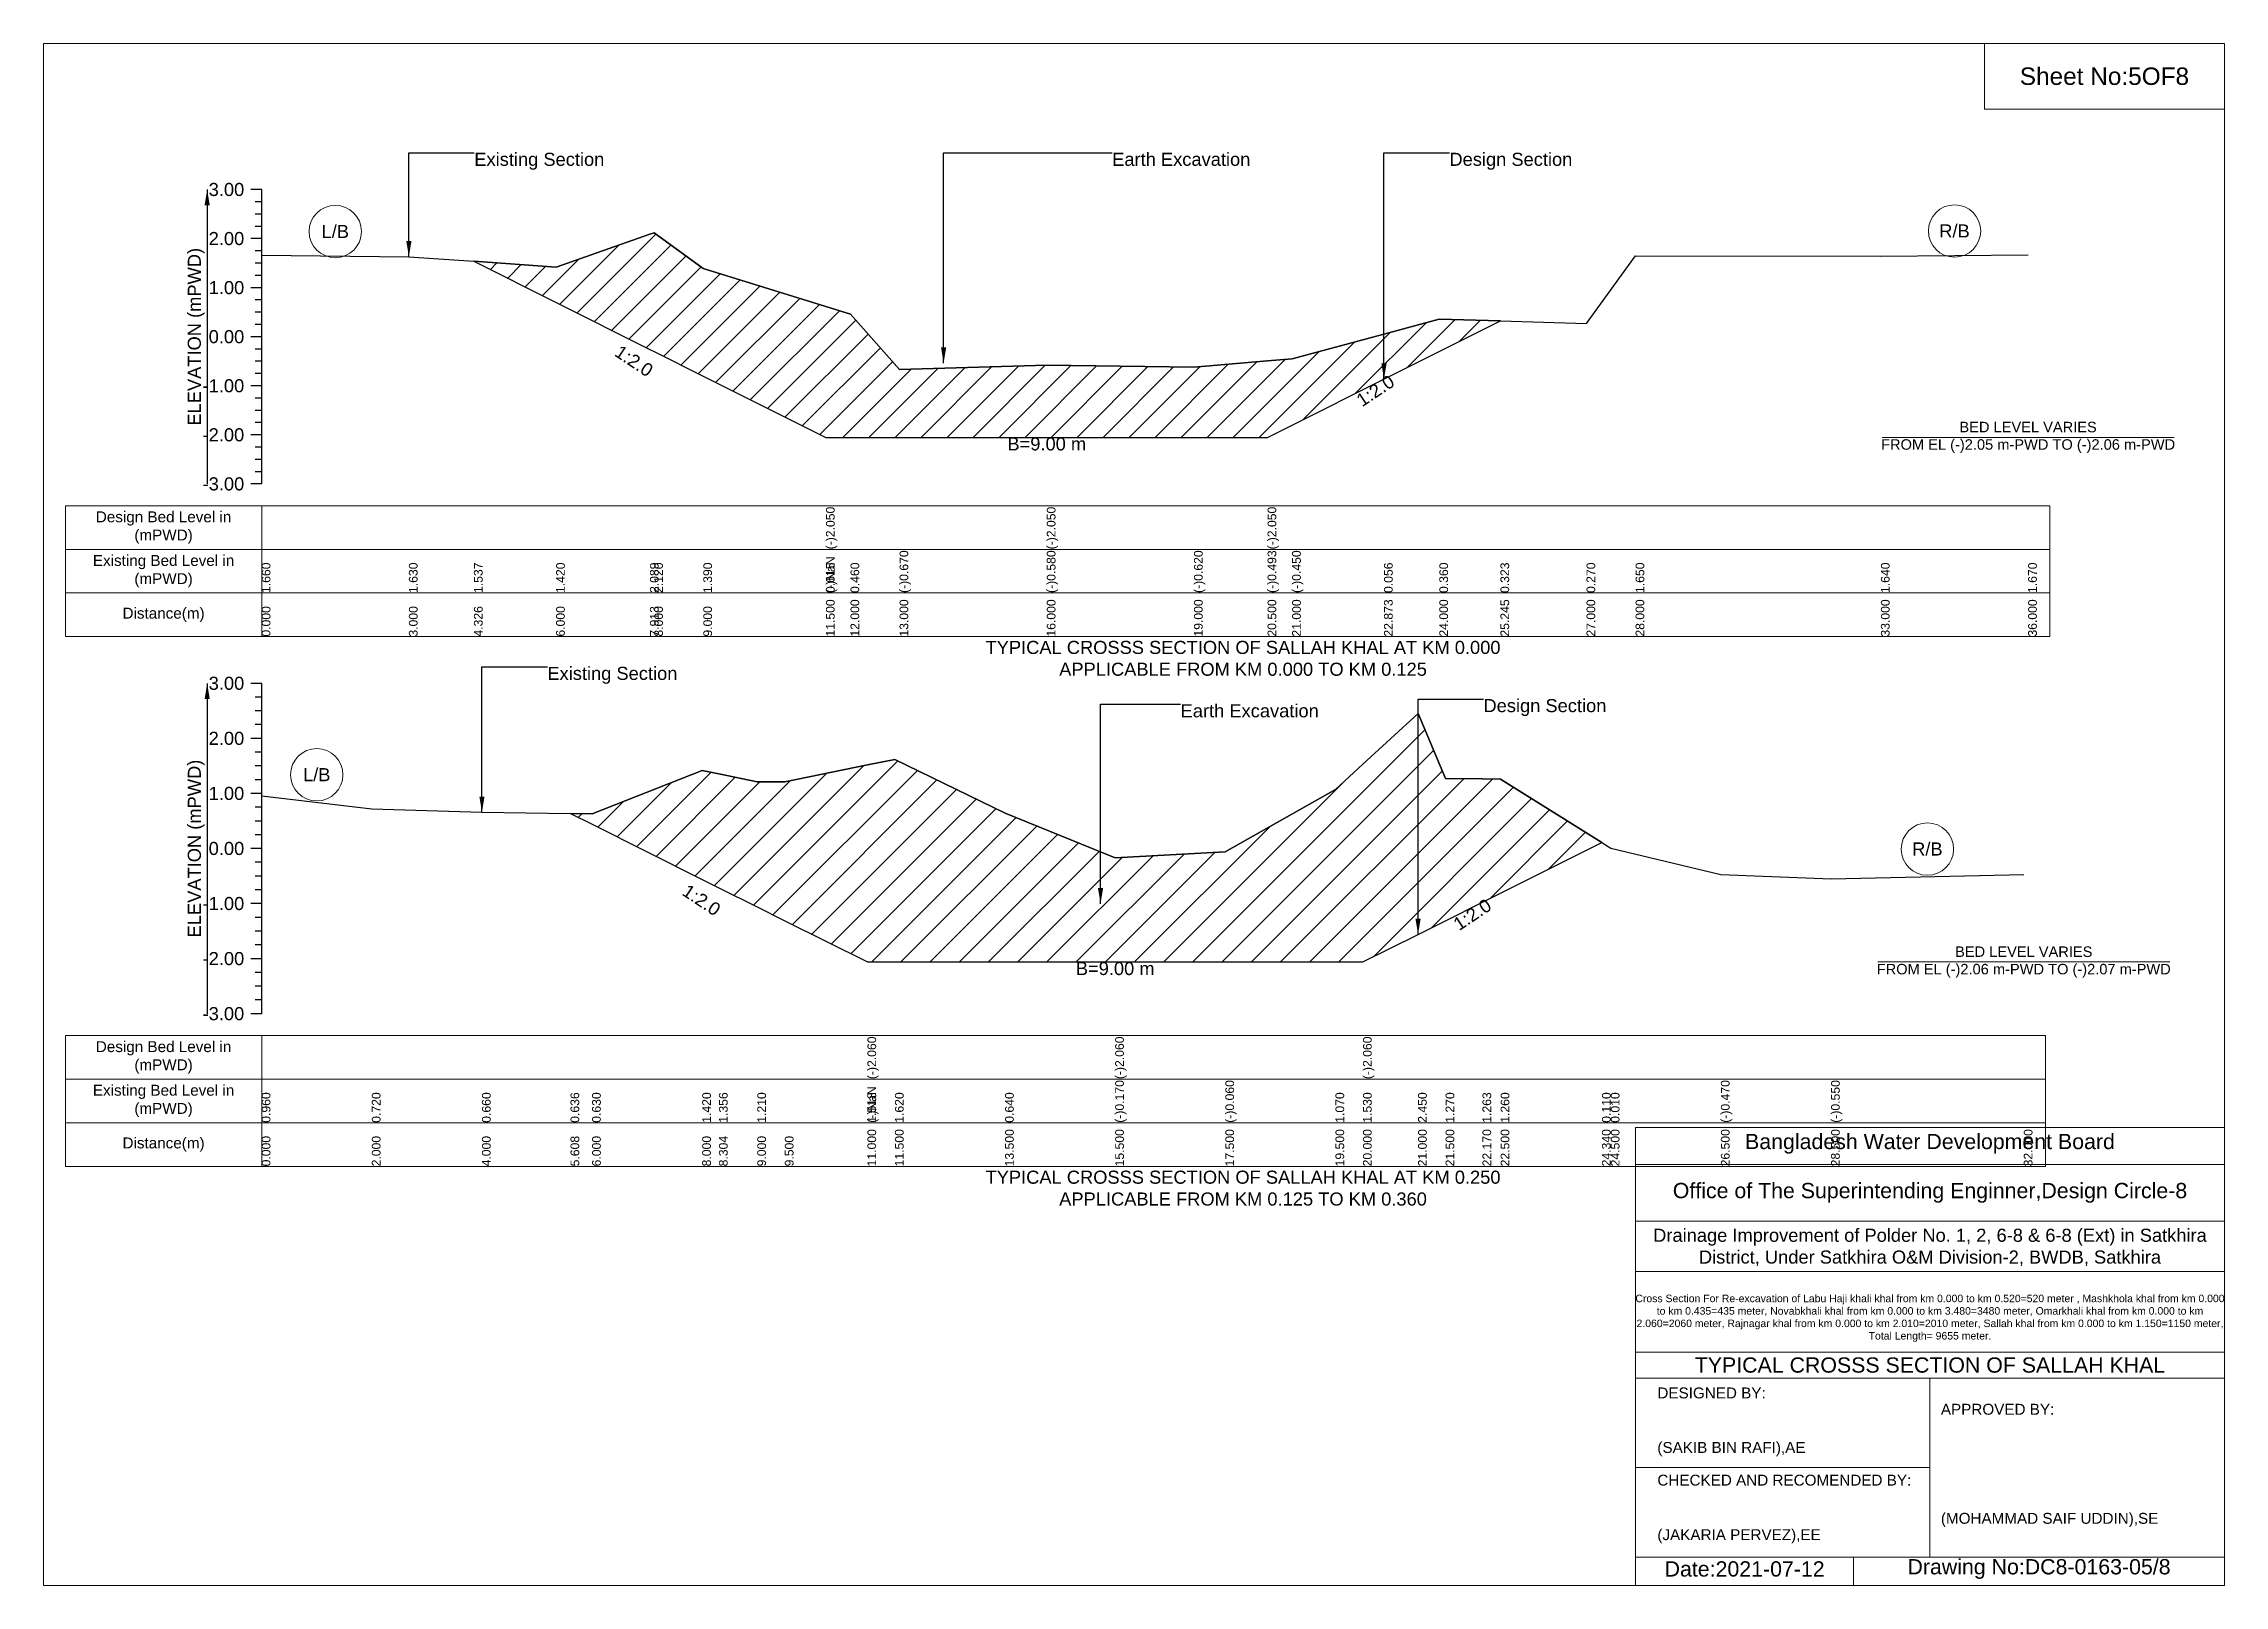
# Model space of a CAD drawing. Header units: inches. Extents: x 91000 to 648000, y -5656 to 141.
# Drawn here: x 610000 to 618000, y -5656 to 0 of the extents above; entities that cross this region are included whole.
import ezdxf

# ---------------------------------------------------------------- set-up
doc = ezdxf.new("R2010")
doc.units = ezdxf.units.IN
doc.header["$LTSCALE"] = 7
doc.header["$MEASUREMENT"] = 0
for name, color, linetype, lineweight in [('Cross section Data Border', 7, 'Continuous', 9), ('Cross Section Labels', 7, 'Continuous', 9), ('Existing_Bed_Level for Xsection', 7, 'Continuous', 25)]:
    doc.layers.add(name, color=color, linetype=linetype, lineweight=lineweight)
doc.styles.get("Standard").update_dxf_attribs({"font": 'arial.ttf'})
doc.dimstyles.get("Standard").update_dxf_attribs({"dimtxt": 0.18, "dimasz": 0.18, "dimexe": 0.18, "dimexo": 0.0625, "dimgap": 0.09, "dimtad": 0, "dimtih": 1, "dimtoh": 1, "dimdec": 4, "dimzin": 0, "dimdsep": 46, "dimtxsty": 'Standard', "dimcen": 0.09, "dimadec": 0, "dimazin": 0, "dimtfac": 1, "dimtdec": 4, "dimtofl": 0, "dimtmove": 0, "dimatfit": 3, "dimfxl": 1, "dimtolj": 1, "dimtzin": 0, "dimarcsym": 0})

msp = doc.modelspace()

# ---------------------------------------------------------------- texts
at = {"layer": 'Cross section Data Border', "char_height": 40, "width": 640, "attachment_point": 5}
for s, insert in [('Design Bed Level in (mPWD)', (610440, -1775.4)), ('Existing Bed Level in (mPWD)', (610440, -1935.4)), ('Distance(m)', (610440, -2095.4)), ('Design Bed Level in (mPWD)', (610440, -3718.9)), ('Existing Bed Level in (mPWD)', (610440, -3878.9)), ('Distance(m)', (610440, -4038.9))]:
    msp.add_mtext(s, dxfattribs=dict(at, insert=insert))
at = {"layer": 'Cross Section Labels'}
for s, insert, char_height, attachment_point in [('Sheet No:5OF8', (617560, -120), 64, 5), ('Existing Section', (611580, -400.4), 48, 1), ('Earth Excavation', (613920, -400.4), 48, 1), ('Design Section', (615157.1, -400.4), 48, 1), ('L/B', (611070, -689.3), 48, 5), ('R/B', (617010, -687.5), 48, 5), ('BED LEVEL VARIES ^JFROM EL (-)2.05 m-PWD TO (-)2.06 m-PWD', (617280, -1444.4), 38.4, 5), ('B=9.00 m', (613680, -1444.4), 48, 2), ('TYPICAL CROSSS SECTION OF SALLAH KHAL AT KM 0.000^JAPPLICABLE FROM KM 0.000 TO KM 0.125', (614400, -2255.4), 48, 5), ('Existing Section', (611848, -2286.3), 48, 1), ('Earth Excavation', (614171, -2423.5), 48, 1), ('Design Section', (615282, -2404.5), 48, 1), ('L/B', (611002, -2682.2), 48, 5), ('R/B', (616910.5, -2954.9), 48, 5), ('BED LEVEL VARIES ^JFROM EL (-)2.06 m-PWD TO (-)2.07 m-PWD', (617264, -3369), 38.4, 5), ('B=9.00 m', (613931, -3369), 48, 2), ('Bangladesh Water Development Board', (616920, -4036), 56, 5), ('TYPICAL CROSSS SECTION OF SALLAH KHAL AT KM 0.250^JAPPLICABLE FROM KM 0.125 TO KM 0.360', (614400, -4198.9), 48, 5), ('Office of The Superintending Enginner,Design Circle-8', (616920, -4216), 56, 5)]:
    msp.add_mtext(s, dxfattribs=dict(at, insert=insert, char_height=char_height, attachment_point=attachment_point))
at = {"layer": 'Cross Section Labels', "char_height": 48, "attachment_point": 2}
for insert, rotation in [((612179.3, -1144.1), 326.30993), ((614872.1, -1253.4), 33.69007), ((612426.9, -3122), 326.30993), ((615227.8, -3175.1), 33.69007)]:
    msp.add_mtext('1:2.0', dxfattribs=dict(at, insert=insert, rotation=rotation))
at = {"layer": 'Cross Section Labels'}
for s, insert, char_height, width, attachment_point in [('Drainage Improvement of Polder No. 1, 2, 6-8 & 6-8 (Ext) in Satkhira District, Under Satkhira O&M Division-2, BWDB, Satkhira', (616920, -4416), 48, 2240, 5), ('Cross Section For Re-excavation of Labu Haji khali khal from km 0.000 to km 0.520=520 meter , Mashkhola khal from km 0.000 to km 0.435=435 meter, Novabkhali khal from km 0.000 to km 3.480=3480 meter, Omarkhali khal from km 0.000 to km 2.060=2060 meter, Rajnagar khal from km 0.000 to km 2.010=2010 meter, Sallah khal from km 0.000 to km 1.150=1150 meter, Total Length= 9655 meter. ', (616920, -4676), 27.4148, 2160, 5), ('TYPICAL CROSSS SECTION OF SALLAH KHAL', (616920, -4848), 56, 2240, 5), ('DESIGNED BY:^J^J^J(SAKIB BIN RAFI),AE', (615920, -5056), 40, 1120, 4), ('APPROVED BY:^J^J^J^J^J^J(MOHAMMAD SAIF UDDIN),SE', (616960, -5216), 40, 1120, 4), ('CHECKED AND RECOMENDED BY:^J^J^J(JAKARIA PERVEZ),EE', (615920, -5376), 40, 1120, 4), ('Date:2021-07-12', (616240, -5596), 56, 1120, 5), ('Drawing No:DC8-0163-05/8', (617320, -5596), 56, 1760, 5)]:
    msp.add_mtext(s, dxfattribs=dict(at, insert=insert, char_height=char_height, width=width, attachment_point=attachment_point))
at = {"layer": 'Existing_Bed_Level for Xsection', "char_height": 48, "attachment_point": 6}
for s, insert in [('3.00', (610736, -535.4)), ('2.00', (610736, -715.4)), ('1.00', (610736, -895.4)), ('0.00', (610736, -1075.4)), ('-1.00', (610736, -1255.4)), ('-2.00', (610736, -1435.4)), ('-3.00', (610736, -1615.4)), ('3.00', (610736, -2346.9)), ('2.00', (610736, -2548.9)), ('1.00', (610736, -2750.9)), ('0.00', (610736, -2952.9)), ('-1.00', (610736, -3154.9)), ('-2.00', (610736, -3356.9)), ('-3.00', (610736, -3558.9))]:
    msp.add_mtext(s, dxfattribs=dict(at, insert=insert))
at = {"layer": 'Existing_Bed_Level for Xsection', "rotation": 90}
for s, insert, char_height, attachment_point in [('ELEVATION (mPWD)', (610560, -1075.4), 48, 5), ('(-)2.050', (612870, -1855.4), 32, 1), ('(-)2.050', (613680, -1855.4), 32, 1), ('(-)2.050', (614490, -1855.4), 32, 1), ('1.660', (610800, -2015.4), 32, 1), ('1.630', (611340, -2015.4), 32, 1), ('1.537', (611578.6, -2015.4), 32, 1), ('1.420', (611880, -2015.4), 32, 1), ('2.089', (612224.3, -2015.4), 32, 1), ('2.120', (612240, -2015.4), 32, 1), ('1.390', (612420, -2015.4), 32, 1), ('(-)NaN', (612870, -2015.4), 32, 1), ('(-)NaN', (612870, -2015.4), 32, 1), ('0.615', (612870, -2015.4), 32, 1), ('0.615', (612870, -2015.4), 32, 1), ('0.460', (612960, -2015.4), 32, 1), ('(-)0.670', (613140, -2015.4), 32, 1), ('(-)0.580', (613680, -2015.4), 32, 1), ('(-)0.580', (613680, -2015.4), 32, 1), ('(-)0.580', (613680, -2015.4), 32, 1), ('(-)0.620', (614220, -2015.4), 32, 1), ('(-)0.493', (614490, -2015.4), 32, 1), ('(-)0.493', (614490, -2015.4), 32, 1), ('(-)0.450', (614580, -2015.4), 32, 1), ('0.056', (614917.1, -2015.4), 32, 1), ('0.360', (615120, -2015.4), 32, 1), ('0.323', (615344.2, -2015.4), 32, 1), ('0.270', (615660, -2015.4), 32, 1), ('1.650', (615840, -2015.4), 32, 1), ('1.640', (616740, -2015.4), 32, 1), ('1.670', (617280, -2015.4), 32, 1), ('0.000', (610800, -2175.4), 32, 1), ('3.000', (611340, -2175.4), 32, 1), ('4.326', (611578.6, -2175.4), 32, 1), ('6.000', (611880, -2175.4), 32, 1), ('7.913', (612224.3, -2175.4), 32, 1), ('8.000', (612240, -2175.4), 32, 1), ('9.000', (612420, -2175.4), 32, 1), ('11.500', (612870, -2175.4), 32, 1), ('11.500', (612870, -2175.4), 32, 1), ('11.500', (612870, -2175.4), 32, 1), ('12.000', (612960, -2175.4), 32, 1), ('13.000', (613140, -2175.4), 32, 1), ('16.000', (613680, -2175.4), 32, 1), ('16.000', (613680, -2175.4), 32, 1), ('16.000', (613680, -2175.4), 32, 1), ('19.000', (614220, -2175.4), 32, 1), ('20.500', (614490, -2175.4), 32, 1), ('20.500', (614490, -2175.4), 32, 1), ('20.500', (614490, -2175.4), 32, 1), ('21.000', (614580, -2175.4), 32, 1), ('22.873', (614917.1, -2175.4), 32, 1), ('24.000', (615120, -2175.4), 32, 1), ('25.245', (615344.2, -2175.4), 32, 1), ('27.000', (615660, -2175.4), 32, 1), ('28.000', (615840, -2175.4), 32, 1), ('33.000', (616740, -2175.4), 32, 1), ('36.000', (617280, -2175.4), 32, 1), ('ELEVATION (mPWD)', (610560, -2952.9), 48, 5), ('(-)2.060', (613022, -3798.9), 32, 1), ('(-)2.060', (613931, -3798.9), 32, 1), ('(-)2.060', (614840, -3798.9), 32, 1), ('(-)NaN', (613022, -3958.9), 32, 1), ('(-)NaN', (613022, -3958.9), 32, 1), ('(-)0.170', (613931, -3958.9), 32, 1), ('(-)0.170', (613931, -3958.9), 32, 1), ('(-)0.170', (613931, -3958.9), 32, 1), ('(-)0.060', (614335, -3958.9), 32, 1), ('(-)0.470', (616153, -3958.9), 32, 1), ('(-)0.470', (616153, -3958.9), 32, 1), ('(-)0.550', (616557, -3958.9), 32, 1), ('0.960', (610800, -3958.9), 32, 1), ('0.720', (611204, -3958.9), 32, 1), ('0.660', (611608, -3958.9), 32, 1), ('0.636', (611932.9, -3958.9), 32, 1), ('0.630', (612012, -3958.9), 32, 1), ('1.420', (612416, -3958.9), 32, 1), ('1.356', (612477.4, -3958.9), 32, 1), ('1.210', (612618, -3958.9), 32, 1), ('1.210', (612618, -3958.9), 32, 1), ('1.518', (613022, -3958.9), 32, 1), ('1.518', (613022, -3958.9), 32, 1), ('1.620', (613123, -3958.9), 32, 1), ('0.640', (613527, -3958.9), 32, 1), ('1.070', (614739, -3958.9), 32, 1), ('1.530', (614840, -3958.9), 32, 1), ('1.530', (614840, -3958.9), 32, 1), ('2.450', (615042, -3958.9), 32, 1), ('1.270', (615143, -3958.9), 32, 1), ('1.263', (615278.3, -3958.9), 32, 1), ('1.260', (615345, -3958.9), 32, 1), ('0.110', (615716.7, -3958.9), 32, 1), ('0.010', (615749, -3958.9), 32, 1), ('11.000', (613022, -4118.9), 32, 1), ('11.000', (613022, -4118.9), 32, 1), ('11.000', (613022, -4118.9), 32, 1), ('11.500', (613123, -4118.9), 32, 1), ('13.500', (613527, -4118.9), 32, 1), ('15.500', (613931, -4118.9), 32, 1), ('15.500', (613931, -4118.9), 32, 1), ('15.500', (613931, -4118.9), 32, 1), ('17.500', (614335, -4118.9), 32, 1), ('19.500', (614739, -4118.9), 32, 1), ('20.000', (614840, -4118.9), 32, 1), ('20.000', (614840, -4118.9), 32, 1), ('20.000', (614840, -4118.9), 32, 1), ('21.000', (615042, -4118.9), 32, 1), ('21.500', (615143, -4118.9), 32, 1), ('22.170', (615278.3, -4118.9), 32, 1), ('22.500', (615345, -4118.9), 32, 1), ('24.340', (615716.7, -4118.9), 32, 1), ('24.500', (615749, -4118.9), 32, 1), ('26.500', (616153, -4118.9), 32, 1), ('28.500', (616557, -4118.9), 32, 1), ('32.000', (617264, -4118.9), 32, 1), ('0.000', (610800, -4118.9), 32, 1), ('2.000', (611204, -4118.9), 32, 1), ('4.000', (611608, -4118.9), 32, 1), ('5.608', (611932.9, -4118.9), 32, 1), ('6.000', (612012, -4118.9), 32, 1), ('8.000', (612416, -4118.9), 32, 1), ('8.304', (612477.4, -4118.9), 32, 1), ('9.000', (612618, -4118.9), 32, 1), ('9.500', (612719, -4118.9), 32, 1)]:
    msp.add_mtext(s, dxfattribs=dict(at, insert=insert, char_height=char_height, attachment_point=attachment_point))

# ---------------------------------------------------------------- hatches: boundary and pattern name
at = {"layer": 'Existing_Bed_Level for Xsection'}
h = msp.add_hatch(dxfattribs=at)
h.set_pattern_fill('ANSI31', color=256, scale=540, style=0)
h.paths.add_polyline_path([(611578.6, -798.7), (611880, -949.4), (612224.3, -1121.6), (612240, -1129.4), (612420, -1219.4), (612870, -1444.4), (612960, -1444.4), (613140, -1444.4), (613680, -1444.4), (614220, -1444.4), (614490, -1444.4), (614580, -1399.4), (614917.1, -1230.9), (615120, -1129.4), (615344.2, -1017.3), (615120, -1010.6), (614917.1, -1065.4), (614580, -1156.4), (614490, -1164), (614220, -1187), (613680, -1179.8), (613140, -1196), (612960, -992.6), (612870, -964.7), (612420, -825.2), (612240, -693.8), (612224.3, -699.3), (611880, -819.8)])
h = msp.add_hatch(dxfattribs=at)
h.set_pattern_fill('ANSI31', color=256, scale=606, style=0)
h.paths.add_polyline_path([(611932.9, -2824.5), (612012, -2864), (612416, -3066), (612477.4, -3096.7), (612618, -3167), (612719, -3217.5), (613022, -3369), (613123, -3369), (613527, -3369), (613931, -3369), (614335, -3369), (614739, -3369), (614840, -3369), (615042, -3268), (615143, -3217.5), (615278.3, -3149.8), (615345, -3116.5), (615716.7, -2930.7), (615345, -2698.4), (615278.3, -2697.7), (615143, -2696.4), (615042, -2458), (614840, -2643.8), (614739, -2736.8), (614335, -2965), (613931, -2987.2), (613527, -2823.6), (613123, -2625.7), (613022, -2646.4), (612719, -2708.5), (612618, -2708.5), (612477.4, -2679), (612416, -2666.1), (612012, -2825.6)])

# ---------------------------------------------------------------- linework, layer by layer
at = {"layer": 'Cross section Data Border'}
for points in [[(610080, -1695.4), (617360, -1695.4), (617360, -2175.4), (610080, -2175.4)], [(610080, -3638.9), (617344, -3638.9), (617344, -4118.9), (610080, -4118.9)]]:
    msp.add_lwpolyline(points, close=True, dxfattribs=at)
for points in [[(610800, -1695.4), (610800, -2175.4)], [(610080, -1855.4), (617360, -1855.4)], [(610080, -2015.4), (617360, -2015.4)], [(610800, -3638.9), (610800, -4118.9)], [(610080, -3798.9), (617344, -3798.9)], [(610080, -3958.9), (617344, -3958.9)]]:
    msp.add_lwpolyline(points, dxfattribs=at)
at = {"layer": 'Cross Section Labels'}
for points in [[(610000, 0), (618000, 0), (618000, -5656), (610000, -5656)], [(617120, 0), (618000, 0), (618000, -240), (617120, -240)]]:
    msp.add_lwpolyline(points, close=True, dxfattribs=at)
for points in [[(616744.2, -1444.4), (617815.8, -1444.4)], [(616728.2, -3369), (617799.8, -3369)], [(615840, -5656), (615840, -3976), (618000, -3976)], [(615840, -4112), (618000, -4112)], [(615840, -4320), (618000, -4320)], [(615840, -4504), (618000, -4504)], [(615840, -4800), (618000, -4800)], [(615840, -4896), (618000, -4896)], [(616920, -4896), (616920, -5552)], [(615840, -5224), (616920, -5224)], [(615840, -5552), (618000, -5552)], [(616640, -5552), (616640, -5656)]]:
    msp.add_lwpolyline(points, dxfattribs=at)
for centre in [(611070, -689.3), (617010, -687.5), (611002, -2682.2), (616910.5, -2954.9)]:
    msp.add_circle(centre, 96, dxfattribs=at)
at = {"layer": 'Existing_Bed_Level for Xsection'}
for points in [[(610800, -535.4), (610760, -535.4)], [(610800, -1615.4), (610800, -1435.4), (610800, -1255.4), (610800, -1075.4), (610800, -895.4), (610800, -715.4), (610800, -535.4)], [(610800, -580.4), (610776, -580.4)], [(610800, -625.4), (610776, -625.4)], [(610800, -715.4), (610760, -715.4)], [(610800, -670.4), (610776, -670.4)], [(610800, -776.6), (611340, -782), (611578.6, -798.7), (611880, -819.8), (612224.3, -699.3), (612240, -693.8), (612420, -825.2), (612870, -964.7), (612870, -964.7), (612960, -992.6), (613140, -1196), (613680, -1179.8), (613680, -1179.8), (614220, -1187), (614490, -1164), (614490, -1164), (614580, -1156.4), (614917.1, -1065.4), (615120, -1010.6), (615344.2, -1017.3), (615660, -1026.8), (615840, -778.4), (616740, -780.2), (617280, -774.8)], [(610800, -760.4), (610776, -760.4)], [(610800, -805.4), (610776, -805.4)], [(610800, -850.4), (610776, -850.4)], [(610800, -895.4), (610760, -895.4)], [(610800, -940.4), (610776, -940.4)], [(610800, -985.4), (610776, -985.4)], [(610800, -1030.4), (610776, -1030.4)], [(610800, -1075.4), (610760, -1075.4)], [(610800, -1120.4), (610776, -1120.4)], [(610800, -1165.4), (610776, -1165.4)], [(610800, -1255.4), (610760, -1255.4)], [(610800, -1210.4), (610776, -1210.4)], [(610800, -1300.4), (610776, -1300.4)], [(610800, -1345.4), (610776, -1345.4)], [(610800, -1435.4), (610760, -1435.4)], [(610800, -1390.4), (610776, -1390.4)], [(610800, -1480.4), (610776, -1480.4)], [(610800, -1525.4), (610776, -1525.4)], [(610800, -1570.4), (610776, -1570.4)], [(610800, -1615.4), (610760, -1615.4)], [(610800, -2346.9), (610760, -2346.9)], [(610800, -2397.4), (610776, -2397.4)], [(610800, -3558.9), (610800, -3356.9), (610800, -3154.9), (610800, -2952.9), (610800, -2750.9), (610800, -2548.9), (610800, -2346.9)], [(610800, -2447.9), (610776, -2447.9)], [(610800, -2759), (611204, -2807.5), (611608, -2819.6), (611932.9, -2824.5), (612012, -2825.6), (612416, -2666.1), (612477.4, -2679), (612618, -2708.5), (612719, -2708.5), (613022, -2646.4), (613022, -2646.4), (613123, -2625.7), (613527, -2823.6), (613931, -2987.2), (613931, -2987.2), (614335, -2965), (614739, -2736.8), (614840, -2643.8), (614840, -2643.8), (615042, -2458), (615143, -2696.4), (615278.3, -2697.7), (615345, -2698.4), (615716.7, -2930.7), (615749, -2950.9), (616153, -3047.8), (616557, -3064), (617264, -3047.8)], [(610800, -2548.9), (610760, -2548.9)], [(610800, -2498.4), (610776, -2498.4)], [(610800, -2599.4), (610776, -2599.4)], [(610800, -2649.9), (610776, -2649.9)], [(610800, -2700.4), (610776, -2700.4)], [(610800, -2750.9), (610760, -2750.9)], [(610800, -2801.4), (610776, -2801.4)], [(610800, -2851.9), (610776, -2851.9)], [(610800, -2952.9), (610760, -2952.9)], [(610800, -2902.4), (610776, -2902.4)], [(610800, -3003.4), (610776, -3003.4)], [(610800, -3053.9), (610776, -3053.9)], [(610800, -3104.4), (610776, -3104.4)], [(610800, -3154.9), (610760, -3154.9)], [(610800, -3205.4), (610776, -3205.4)], [(610800, -3255.9), (610776, -3255.9)], [(610800, -3356.9), (610760, -3356.9)], [(610800, -3306.4), (610776, -3306.4)], [(610800, -3407.4), (610776, -3407.4)], [(610800, -3457.9), (610776, -3457.9)], [(610800, -3508.4), (610776, -3508.4)], [(610800, -3558.9), (610760, -3558.9)]]:
    msp.add_lwpolyline(points, dxfattribs=at)
for points in [[(611578.6, -798.7), (611880, -949.4), (612224.3, -1121.6), (612240, -1129.4), (612420, -1219.4), (612870, -1444.4), (612870, -1444.4), (612960, -1444.4), (613140, -1444.4), (613680, -1444.4), (613680, -1444.4), (614220, -1444.4), (614490, -1444.4), (614490, -1444.4), (614580, -1399.4), (614917.1, -1230.9), (615120, -1129.4), (615344.2, -1017.3), (615120, -1010.6), (614917.1, -1065.4), (614580, -1156.4), (614490, -1164), (614490, -1164), (614220, -1187), (613680, -1179.8), (613680, -1179.8), (613140, -1196), (612960, -992.6), (612870, -964.7), (612870, -964.7), (612420, -825.2), (612240, -693.8), (612224.3, -699.3), (611880, -819.8)], [(611932.9, -2824.5), (611932.9, -2824.5), (612012, -2864), (612416, -3066), (612477.4, -3096.7), (612618, -3167), (612719, -3217.5), (613022, -3369), (613022, -3369), (613123, -3369), (613527, -3369), (613931, -3369), (613931, -3369), (614335, -3369), (614739, -3369), (614840, -3369), (614840, -3369), (615042, -3268), (615143, -3217.5), (615278.3, -3149.8), (615345, -3116.5), (615716.7, -2930.7), (615716.7, -2930.7), (615716.7, -2930.7), (615345, -2698.4), (615278.3, -2697.7), (615143, -2696.4), (615042, -2458), (614840, -2643.8), (614840, -2643.8), (614739, -2736.8), (614335, -2965), (613931, -2987.2), (613931, -2987.2), (613527, -2823.6), (613123, -2625.7), (613022, -2646.4), (613022, -2646.4), (612719, -2708.5), (612618, -2708.5), (612477.4, -2679), (612416, -2666.1), (612012, -2825.6), (611932.9, -2824.5)]]:
    msp.add_lwpolyline(points, close=True, dxfattribs=at)

msp.set_redraw_order([(e.dxf.handle, doc.entitydb.next_handle()) for e in msp.query("TEXT MTEXT ATTDEF DIMENSION ARC_DIMENSION")])  # texts and dimensions are drawn at this point

# ---------------------------------------------------------------- leaders
at = {"layer": 'Cross Section Labels', "annotation_type": 0, "has_hookline": 1, "hookline_direction": 0}
for points, text_width in [([(611340, -782), (611340, -400.4), (611579.9, -400.4)], 467.2), ([(613301.6, -1171.9), (613301.6, -400.4), (613919.9, -400.4)], 497), ([(614917.1, -1230.9), (614917.1, -400.4), (615157, -400.4)], 441.2), ([(611608, -2819.6), (611608, -2286.3), (611847.9, -2286.3)], 467.2), ([(613877.3, -3155.8), (613877.3, -2423.5), (614170.9, -2423.5)], 497), ([(615042, -3268), (615042, -2404.5), (615281.9, -2404.5)], 441.2)]:
    msp.add_leader(points, dimstyle='Standard', override={"dimasz": 57.6}, dxfattribs=dict(at, text_width=text_width))
at = {"layer": 'Existing_Bed_Level for Xsection'}
for points in [[(610600, -535.4), (610600, -1615.4)], [(610600, -2346.9), (610600, -3558.9)]]:
    msp.add_leader(points, dimstyle='Standard', override={"dimasz": 57.6}, dxfattribs=at)

doc.saveas('drawing.dxf')
